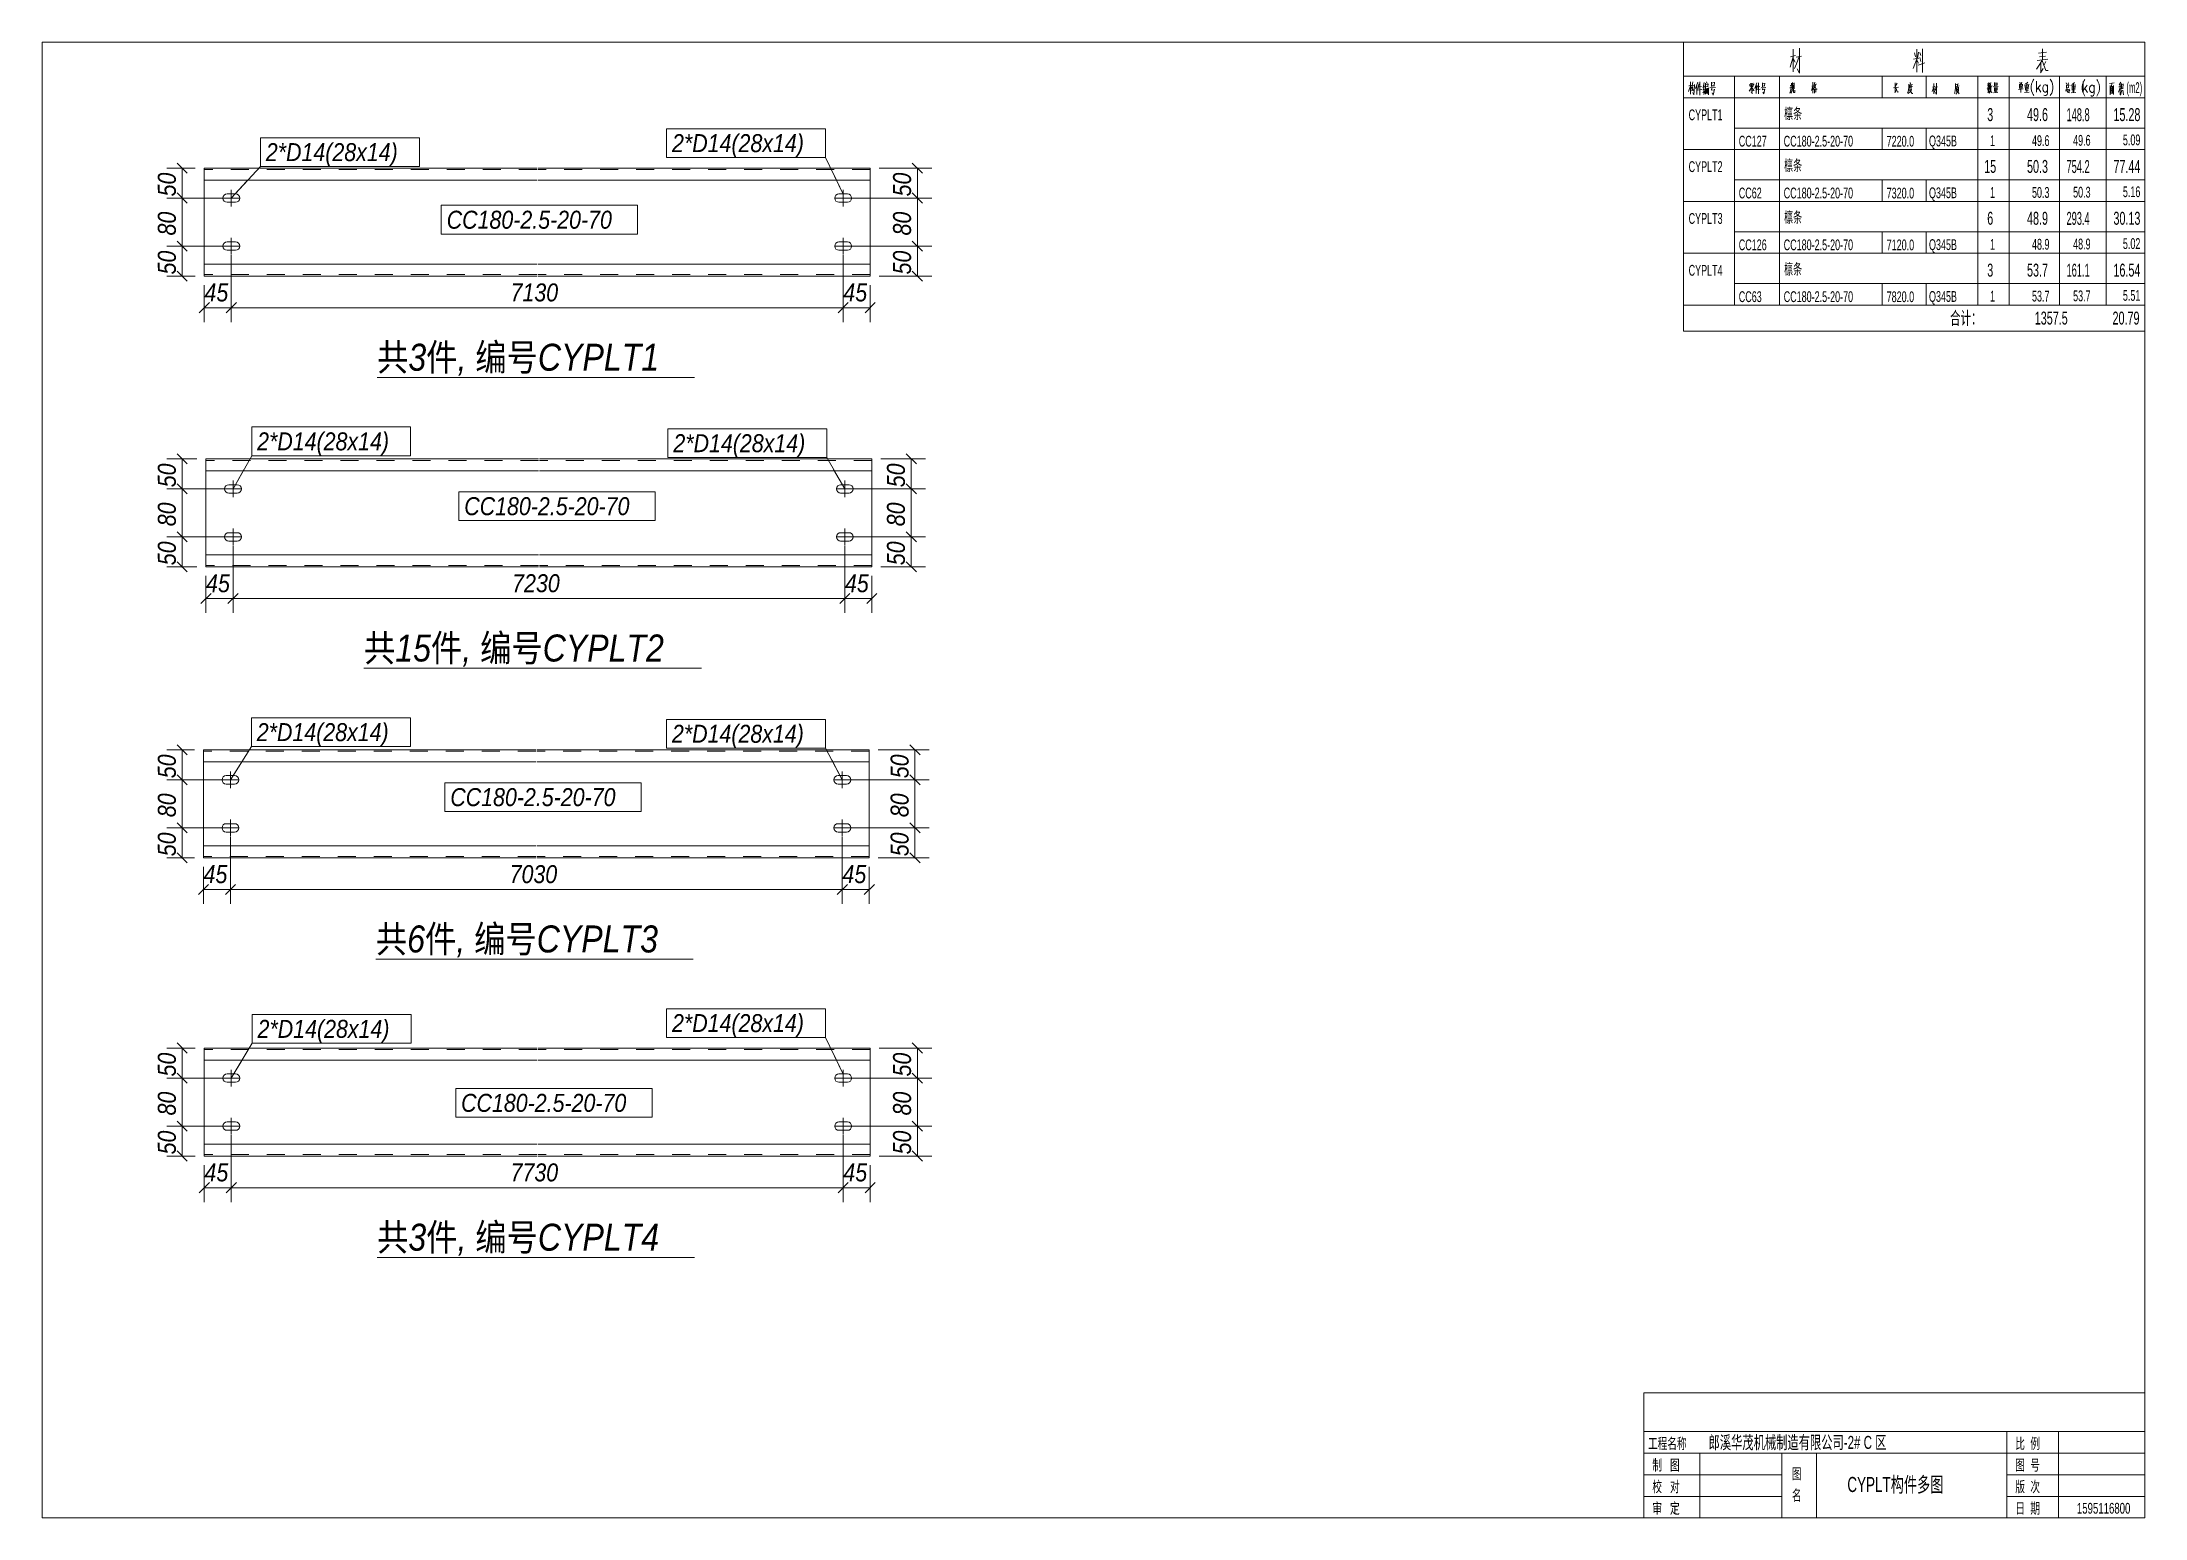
# Model space of a CAD drawing. Header units: millimetres. Extents: x 181 to 4047, y 165 to 2266.
# Drawn here: x 1119.3 to 1352.9, y 976 to 1140 of the extents above; entities that cross this region are included whole.
import ezdxf

# ---------------------------------------------------------------- set-up
doc = ezdxf.new("R2010")
doc.units = ezdxf.units.MM
doc.linetypes.add('XKITLINE00', pattern=[0])
doc.linetypes.add('XKITLINE02', pattern=[4, 2, -2])
for name, color, linetype, lineweight in [('Bolt', 7, 'Continuous', 0), ('BoltMark', 3, 'Continuous', 0), ('DrawingSheet', 5, 'Continuous', 0), ('OtherObjectType', 1, 'Continuous', 0), ('Part', 2, 'Continuous', 0), ('PartMark', 3, 'Continuous', 0), ('Z-DIMENSIONS', 1, 'Continuous', 0)]:
    doc.layers.add(name, color=color, linetype=linetype, lineweight=lineweight)
doc.styles.add('Arial Italic', font='ariali.ttf')
doc.styles.add('宋体', font='arial.ttf')

msp = doc.modelspace()

# ---------------------------------------------------------------- texts
at = {"layer": 'BoltMark', "color": 7, "style": 'Arial Italic', "width": 0.85}
for p in [(1144.21, 1126.78), (1189.33, 1127.78), (1143.24, 1094.64), (1189.48, 1094.44), (1143.2, 1062.33), (1189.32, 1062.15), (1143.29, 1029.36), (1189.33, 1030)]:
    msp.add_text('2*D14(28x14)', height=2, dxfattribs=at).set_placement(p)
at = {"layer": 'OtherObjectType', "color": 4, "style": '宋体'}
for s, height, width, p in [('(m2)', 1.2, 0.51, (1350.89, 1134.35)), ('3', 1.44, 0.595, (1335.43, 1131.23)), ('49.6', 1.44, 0.595, (1339.85, 1131.23)), ('15.28', 1.44, 0.595, (1349.45, 1131.23)), ('15', 1.44, 0.595, (1335.09, 1125.47)), ('50.3', 1.44, 0.595, (1339.85, 1125.47)), ('77.44', 1.44, 0.595, (1349.45, 1125.47)), ('6', 1.44, 0.595, (1335.43, 1119.71)), ('48.9', 1.44, 0.595, (1339.85, 1119.71)), ('30.13', 1.44, 0.595, (1349.45, 1119.71)), ('3', 1.44, 0.595, (1335.43, 1113.95)), ('53.7', 1.44, 0.595, (1339.85, 1113.95)), ('16.54', 1.44, 0.595, (1349.45, 1113.95)), ('工程名称', 1.2, 0.6375, (1297.75, 983.69)), ('比  例', 1.2, 0.6375, (1338.55, 983.69)), ('制   图', 1.2, 0.6375, (1298.23, 981.29)), ('图', 1.2, 0.6375, (1313.73, 980.33)), ('图  号', 1.2, 0.6375, (1338.55, 981.29)), ('校   对', 1.2, 0.6375, (1298.23, 978.89)), ('名', 1.2, 0.6375, (1313.73, 977.93)), ('版  次', 1.2, 0.6375, (1338.55, 978.89)), ('审   定', 1.2, 0.6375, (1298.23, 976.49)), ('日  期', 1.2, 0.6375, (1338.55, 976.49))]:
    msp.add_text(s, height=height, dxfattribs=dict(at, width=width)).set_placement(p)
at = {"layer": 'OtherObjectType', "color": 7, "style": '宋体'}
for s, height, width, p in [('CYPLT1', 1.2, 0.595, (1302.26, 1131.33)), ('檩条', 1.2, 0.595, (1312.87, 1131.47)), ('CC127', 1.2, 0.595, (1307.83, 1128.4)), ('CC180-2.5-20-70', 1.2, 0.595, (1312.82, 1128.4)), ('7220.0', 1.2, 0.595, (1324.26, 1128.39)), ('Q345B', 1.2, 0.595, (1328.96, 1128.42)), ('1', 1.2, 0.595, (1335.74, 1128.45)), ('49.6', 1.2, 0.595, (1340.4, 1128.46)), ('49.6', 1.2, 0.595, (1344.97, 1128.49)), ('5.09', 1.2, 0.595, (1350.5, 1128.54)), ('CYPLT2', 1.2, 0.595, (1302.26, 1125.57)), ('檩条', 1.2, 0.595, (1312.87, 1125.71)), ('CC62', 1.2, 0.595, (1307.83, 1122.64)), ('CC180-2.5-20-70', 1.2, 0.595, (1312.82, 1122.64)), ('7320.0', 1.2, 0.595, (1324.26, 1122.63)), ('Q345B', 1.2, 0.595, (1328.96, 1122.66)), ('1', 1.2, 0.595, (1335.74, 1122.69)), ('50.3', 1.2, 0.595, (1340.4, 1122.7)), ('50.3', 1.2, 0.595, (1344.97, 1122.73)), ('5.16', 1.2, 0.595, (1350.5, 1122.78)), ('檩条', 1.2, 0.595, (1312.87, 1119.95)), ('CYPLT3', 1.2, 0.595, (1302.26, 1119.81)), ('CC126', 1.2, 0.595, (1307.83, 1116.88)), ('CC180-2.5-20-70', 1.2, 0.595, (1312.82, 1116.88)), ('7120.0', 1.2, 0.595, (1324.26, 1116.87)), ('Q345B', 1.2, 0.595, (1328.96, 1116.9)), ('1', 1.2, 0.595, (1335.74, 1116.93)), ('48.9', 1.2, 0.595, (1340.4, 1116.94)), ('48.9', 1.2, 0.595, (1344.97, 1116.97)), ('5.02', 1.2, 0.595, (1350.5, 1117.02)), ('CYPLT4', 1.2, 0.595, (1302.26, 1114.05)), ('檩条', 1.2, 0.595, (1312.87, 1114.19)), ('CC63', 1.2, 0.595, (1307.83, 1111.12)), ('CC180-2.5-20-70', 1.2, 0.595, (1312.82, 1111.12)), ('7820.0', 1.2, 0.595, (1324.26, 1111.11)), ('Q345B', 1.2, 0.595, (1328.96, 1111.14)), ('1', 1.2, 0.595, (1335.74, 1111.17)), ('53.7', 1.2, 0.595, (1340.4, 1111.18)), ('53.7', 1.2, 0.595, (1344.97, 1111.21)), ('5.51', 1.2, 0.595, (1350.5, 1111.26)), ('合计：', 1.44, 0.595, (1331.3, 1108.62)), ('郎溪华茂机械制造有限公司-2# C 区', 1.44, 0.6375, (1304.47, 983.69)), ('CYPLT构件多图', 1.68, 0.6375, (1319.89, 978.89)), ('1595116800', 1.2, 0.6375, (1345.39, 976.49))]:
    msp.add_text(s, height=height, dxfattribs=dict(at, width=width)).set_placement(p)
at = {"layer": 'OtherObjectType', "color": 6}
for s, height, style, width, p in [('148.8', 1.44, '宋体', 0.51, (1344.24, 1131.22)), ('754.2', 1.44, '宋体', 0.51, (1344.24, 1125.46)), ('293.4', 1.44, '宋体', 0.51, (1344.24, 1119.7)), ('161.1', 1.44, '宋体', 0.51, (1344.24, 1113.94)), ('1357.5', 1.44, '宋体', 0.595, (1340.71, 1108.62)), ('20.79', 1.44, '宋体', 0.595, (1349.35, 1108.62)), ('共3件, 编号CYPLT1', 3, 'Arial Italic', 0.85, (1156.56, 1103.49)), ('共15件, 编号CYPLT2', 3, 'Arial Italic', 0.85, (1155.11, 1071.18)), ('共6件, 编号CYPLT3', 3, 'Arial Italic', 0.85, (1156.43, 1038.85)), ('共3件, 编号CYPLT4', 3, 'Arial Italic', 0.85, (1156.56, 1005.71))]:
    msp.add_text(s, height=height, dxfattribs=dict(at, style=style, width=width)).set_placement(p)
at = {"layer": 'PartMark', "color": 7, "style": 'Arial Italic', "width": 0.85}
for p in [(1164.3, 1119.27), (1166.25, 1087.44), (1164.7, 1055.11), (1165.9, 1021.14)]:
    msp.add_text('CC180-2.5-20-70', height=2, dxfattribs=at).set_placement(p)
at = {"layer": 'Z-DIMENSIONS', "color": 3, "style": 'Arial Italic', "width": 0.85}
for s, p in [('50', (1134.21, 1122.86)), ('50', (1215.88, 1122.86)), ('80', (1134.21, 1118.52)), ('80', (1215.88, 1118.52)), ('50', (1134.21, 1114.19)), ('50', (1215.88, 1114.19)), ('50', (1134.21, 1090.54)), ('50', (1215.2, 1090.54)), ('80', (1134.21, 1086.21)), ('80', (1215.2, 1086.21)), ('50', (1134.21, 1081.88)), ('50', (1215.2, 1081.88)), ('50', (1134.21, 1058.21)), ('50', (1215.61, 1058.21)), ('80', (1134.21, 1053.88)), ('80', (1215.61, 1053.88)), ('50', (1134.21, 1049.54)), ('50', (1215.61, 1049.54)), ('50', (1134.21, 1025.07)), ('50', (1215.88, 1025.07)), ('80', (1134.21, 1020.74)), ('80', (1215.88, 1020.74)), ('50', (1134.21, 1016.41)), ('50', (1215.88, 1016.41))]:
    msp.add_text(s, height=2, rotation=90.0002, dxfattribs=at).set_placement(p)
for s, p in [('45', (1137.39, 1111.19)), ('7130', (1171.39, 1111.19)), ('45', (1208.36, 1111.19)), ('45', (1137.57, 1078.88)), ('7230', (1171.57, 1078.88)), ('45', (1208.54, 1078.88)), ('45', (1137.29, 1046.55)), ('7030', (1171.29, 1046.55)), ('45', (1208.26, 1046.55)), ('45', (1137.39, 1013.41)), ('7730', (1171.39, 1013.41)), ('45', (1208.36, 1013.41))]:
    msp.add_text(s, height=2, dxfattribs=at).set_placement(p)

# ---------------------------------------------------------------- linework, layer by layer
at = {"layer": 'Bolt', "color": 3, "linetype": 'XKITLINE00', "lineweight": 0}
for p, q in [((1139.44, 1122.67), (1139.48, 1122.85)), ((1139.48, 1122.49), (1139.44, 1122.67)), ((1139.44, 1122.67), (1139.44, 1122.67)), ((1141.31, 1122.67), (1139.44, 1122.67)), ((1139.48, 1122.85), (1139.58, 1123)), ((1139.58, 1122.34), (1139.48, 1122.49)), ((1139.58, 1123), (1139.73, 1123.1)), ((1139.73, 1122.24), (1139.58, 1122.34)), ((1139.73, 1123.1), (1139.91, 1123.14)), ((1139.91, 1122.21), (1139.73, 1122.24)), ((1139.91, 1123.14), (1140.84, 1123.14)), ((1140.84, 1122.21), (1139.91, 1122.21)), ((1140.37, 1123.61), (1140.37, 1121.74)), ((1140.84, 1123.14), (1141.02, 1123.1)), ((1141.02, 1122.24), (1140.84, 1122.21)), ((1141.02, 1123.1), (1141.17, 1123)), ((1141.17, 1122.34), (1141.02, 1122.24)), ((1141.17, 1123), (1141.27, 1122.85)), ((1141.27, 1122.49), (1141.17, 1122.34)), ((1141.27, 1122.85), (1141.31, 1122.67)), ((1141.31, 1122.67), (1141.27, 1122.49)), ((1141.31, 1122.67), (1141.31, 1122.67)), ((1207.41, 1122.67), (1207.44, 1122.85)), ((1207.44, 1122.49), (1207.41, 1122.67)), ((1207.41, 1122.67), (1207.41, 1122.67)), ((1207.41, 1122.67), (1209.27, 1122.67)), ((1207.44, 1122.85), (1207.54, 1123)), ((1207.54, 1122.34), (1207.44, 1122.49)), ((1207.54, 1123), (1207.7, 1123.1)), ((1207.7, 1122.24), (1207.54, 1122.34)), ((1207.7, 1123.1), (1207.87, 1123.14)), ((1207.87, 1122.21), (1207.7, 1122.24)), ((1207.87, 1123.14), (1208.81, 1123.14)), ((1208.81, 1122.21), (1207.87, 1122.21)), ((1208.34, 1121.74), (1208.34, 1123.61)), ((1208.81, 1123.14), (1208.99, 1123.1)), ((1208.99, 1122.24), (1208.81, 1122.21)), ((1208.99, 1123.1), (1209.14, 1123)), ((1209.14, 1122.34), (1208.99, 1122.24)), ((1209.14, 1123), (1209.24, 1122.85)), ((1209.24, 1122.49), (1209.14, 1122.34)), ((1209.24, 1122.85), (1209.27, 1122.67)), ((1209.27, 1122.67), (1209.24, 1122.49)), ((1209.27, 1122.67), (1209.27, 1122.67)), ((1139.44, 1117.34), (1139.48, 1117.52)), ((1139.48, 1117.16), (1139.44, 1117.34)), ((1139.44, 1117.34), (1139.44, 1117.34)), ((1141.31, 1117.34), (1139.44, 1117.34)), ((1139.48, 1117.52), (1139.58, 1117.67)), ((1139.58, 1117.01), (1139.48, 1117.16)), ((1139.58, 1117.67), (1139.73, 1117.77)), ((1139.73, 1116.91), (1139.58, 1117.01)), ((1139.73, 1117.77), (1139.91, 1117.81)), ((1139.91, 1116.87), (1139.73, 1116.91)), ((1139.91, 1117.81), (1140.84, 1117.81)), ((1140.84, 1116.87), (1139.91, 1116.87)), ((1140.37, 1118.27), (1140.37, 1116.41)), ((1140.84, 1117.81), (1141.02, 1117.77)), ((1141.02, 1116.91), (1140.84, 1116.87)), ((1141.02, 1117.77), (1141.17, 1117.67)), ((1141.17, 1117.01), (1141.02, 1116.91)), ((1141.17, 1117.67), (1141.27, 1117.52)), ((1141.27, 1117.16), (1141.17, 1117.01)), ((1141.27, 1117.52), (1141.31, 1117.34)), ((1141.31, 1117.34), (1141.27, 1117.16)), ((1141.31, 1117.34), (1141.31, 1117.34)), ((1207.41, 1117.34), (1207.44, 1117.52)), ((1207.44, 1117.16), (1207.41, 1117.34)), ((1207.41, 1117.34), (1207.41, 1117.34)), ((1207.41, 1117.34), (1209.27, 1117.34)), ((1207.44, 1117.52), (1207.54, 1117.67)), ((1207.54, 1117.01), (1207.44, 1117.16)), ((1207.54, 1117.67), (1207.7, 1117.77)), ((1207.7, 1116.91), (1207.54, 1117.01)), ((1207.7, 1117.77), (1207.87, 1117.81)), ((1207.87, 1116.87), (1207.7, 1116.91)), ((1207.87, 1117.81), (1208.81, 1117.81)), ((1208.81, 1116.87), (1207.87, 1116.87)), ((1208.34, 1116.41), (1208.34, 1118.27)), ((1208.81, 1117.81), (1208.99, 1117.77)), ((1208.99, 1116.91), (1208.81, 1116.87)), ((1208.99, 1117.77), (1209.14, 1117.67)), ((1209.14, 1117.01), (1208.99, 1116.91)), ((1209.14, 1117.67), (1209.24, 1117.52)), ((1209.24, 1117.16), (1209.14, 1117.01)), ((1209.24, 1117.52), (1209.27, 1117.34)), ((1209.27, 1117.34), (1209.24, 1117.16)), ((1209.27, 1117.34), (1209.27, 1117.34)), ((1140.56, 1089.43), (1140.56, 1091.29)), ((1208.52, 1091.29), (1208.52, 1089.43)), ((1139.66, 1090.54), (1139.62, 1090.36)), ((1139.62, 1090.36), (1139.66, 1090.18)), ((1139.62, 1090.36), (1139.62, 1090.36)), ((1141.49, 1090.36), (1139.62, 1090.36)), ((1139.76, 1090.69), (1139.66, 1090.54)), ((1139.66, 1090.18), (1139.76, 1090.03)), ((1139.91, 1090.79), (1139.76, 1090.69)), ((1139.76, 1090.03), (1139.91, 1089.93)), ((1140.09, 1090.83), (1139.91, 1090.79)), ((1139.91, 1089.93), (1140.09, 1089.89)), ((1141.02, 1090.83), (1140.09, 1090.83)), ((1140.09, 1089.89), (1141.02, 1089.89)), ((1141.2, 1090.79), (1141.02, 1090.83)), ((1141.02, 1089.89), (1141.2, 1089.93)), ((1141.35, 1090.69), (1141.2, 1090.79)), ((1141.2, 1089.93), (1141.35, 1090.03)), ((1141.45, 1090.54), (1141.35, 1090.69)), ((1141.35, 1090.03), (1141.45, 1090.18)), ((1141.49, 1090.36), (1141.45, 1090.54)), ((1141.45, 1090.18), (1141.49, 1090.36)), ((1141.49, 1090.36), (1141.49, 1090.36)), ((1207.63, 1090.54), (1207.59, 1090.36)), ((1207.59, 1090.36), (1207.59, 1090.36)), ((1207.59, 1090.36), (1207.63, 1090.18)), ((1207.59, 1090.36), (1209.46, 1090.36)), ((1207.73, 1090.69), (1207.63, 1090.54)), ((1207.63, 1090.18), (1207.73, 1090.03)), ((1207.88, 1090.79), (1207.73, 1090.69)), ((1207.73, 1090.03), (1207.88, 1089.93)), ((1208.06, 1090.83), (1207.88, 1090.79)), ((1207.88, 1089.93), (1208.06, 1089.89)), ((1208.99, 1090.83), (1208.06, 1090.83)), ((1208.06, 1089.89), (1208.99, 1089.89)), ((1209.17, 1090.79), (1208.99, 1090.83)), ((1208.99, 1089.89), (1209.17, 1089.93)), ((1209.32, 1090.69), (1209.17, 1090.79)), ((1209.17, 1089.93), (1209.32, 1090.03)), ((1209.42, 1090.54), (1209.32, 1090.69)), ((1209.32, 1090.03), (1209.42, 1090.18)), ((1209.46, 1090.36), (1209.42, 1090.54)), ((1209.42, 1090.18), (1209.46, 1090.36)), ((1209.46, 1090.36), (1209.46, 1090.36)), ((1139.66, 1085.21), (1139.62, 1085.03)), ((1139.62, 1085.03), (1139.66, 1084.85)), ((1139.62, 1085.03), (1139.62, 1085.03)), ((1141.49, 1085.03), (1139.62, 1085.03)), ((1139.76, 1085.36), (1139.66, 1085.21)), ((1139.66, 1084.85), (1139.76, 1084.7)), ((1139.91, 1085.46), (1139.76, 1085.36)), ((1139.76, 1084.7), (1139.91, 1084.6)), ((1140.09, 1085.49), (1139.91, 1085.46)), ((1139.91, 1084.6), (1140.09, 1084.56)), ((1141.02, 1085.49), (1140.09, 1085.49)), ((1140.09, 1084.56), (1141.02, 1084.56)), ((1140.56, 1084.09), (1140.56, 1085.96)), ((1141.2, 1085.46), (1141.02, 1085.49)), ((1141.02, 1084.56), (1141.2, 1084.6)), ((1141.35, 1085.36), (1141.2, 1085.46)), ((1141.2, 1084.6), (1141.35, 1084.7)), ((1141.45, 1085.21), (1141.35, 1085.36)), ((1141.35, 1084.7), (1141.45, 1084.85)), ((1141.49, 1085.03), (1141.45, 1085.21)), ((1141.45, 1084.85), (1141.49, 1085.03)), ((1141.49, 1085.03), (1141.49, 1085.03)), ((1207.63, 1085.21), (1207.59, 1085.03)), ((1207.59, 1085.03), (1207.59, 1085.03)), ((1207.59, 1085.03), (1207.63, 1084.85)), ((1207.59, 1085.03), (1209.46, 1085.03)), ((1207.73, 1085.36), (1207.63, 1085.21)), ((1207.63, 1084.85), (1207.73, 1084.7)), ((1207.88, 1085.46), (1207.73, 1085.36)), ((1207.73, 1084.7), (1207.88, 1084.6)), ((1208.06, 1085.49), (1207.88, 1085.46)), ((1207.88, 1084.6), (1208.06, 1084.56)), ((1208.99, 1085.49), (1208.06, 1085.49)), ((1208.06, 1084.56), (1208.99, 1084.56)), ((1208.52, 1085.96), (1208.52, 1084.09)), ((1209.17, 1085.46), (1208.99, 1085.49)), ((1208.99, 1084.56), (1209.17, 1084.6)), ((1209.32, 1085.36), (1209.17, 1085.46)), ((1209.17, 1084.6), (1209.32, 1084.7)), ((1209.42, 1085.21), (1209.32, 1085.36)), ((1209.32, 1084.7), (1209.42, 1084.85)), ((1209.46, 1085.03), (1209.42, 1085.21)), ((1209.42, 1084.85), (1209.46, 1085.03)), ((1209.46, 1085.03), (1209.46, 1085.03)), ((1139.38, 1058.21), (1139.48, 1058.36)), ((1139.48, 1058.36), (1139.63, 1058.46)), ((1139.63, 1058.46), (1139.81, 1058.5)), ((1139.81, 1058.5), (1140.74, 1058.5)), ((1140.28, 1058.96), (1140.28, 1057.09)), ((1140.74, 1058.5), (1140.92, 1058.46)), ((1140.92, 1058.46), (1141.07, 1058.36)), ((1141.07, 1058.36), (1141.17, 1058.21)), ((1207.35, 1058.21), (1207.45, 1058.36)), ((1207.45, 1058.36), (1207.6, 1058.46)), ((1207.6, 1058.46), (1207.78, 1058.5)), ((1207.78, 1058.5), (1208.71, 1058.5)), ((1208.24, 1057.09), (1208.24, 1058.96)), ((1208.71, 1058.5), (1208.89, 1058.46)), ((1208.89, 1058.46), (1209.04, 1058.36)), ((1209.04, 1058.36), (1209.14, 1058.21)), ((1139.34, 1058.03), (1139.38, 1058.21)), ((1139.38, 1057.85), (1139.34, 1058.03)), ((1139.34, 1058.03), (1139.34, 1058.03)), ((1141.21, 1058.03), (1139.34, 1058.03)), ((1139.48, 1057.7), (1139.38, 1057.85)), ((1139.63, 1057.6), (1139.48, 1057.7)), ((1139.81, 1057.56), (1139.63, 1057.6)), ((1140.74, 1057.56), (1139.81, 1057.56)), ((1140.92, 1057.6), (1140.74, 1057.56)), ((1141.07, 1057.7), (1140.92, 1057.6)), ((1141.17, 1057.85), (1141.07, 1057.7)), ((1141.17, 1058.21), (1141.21, 1058.03)), ((1141.21, 1058.03), (1141.17, 1057.85)), ((1141.21, 1058.03), (1141.21, 1058.03)), ((1207.31, 1058.03), (1207.35, 1058.21)), ((1207.35, 1057.85), (1207.31, 1058.03)), ((1207.31, 1058.03), (1207.31, 1058.03)), ((1207.31, 1058.03), (1209.18, 1058.03)), ((1207.45, 1057.7), (1207.35, 1057.85)), ((1207.6, 1057.6), (1207.45, 1057.7)), ((1207.78, 1057.56), (1207.6, 1057.6)), ((1208.71, 1057.56), (1207.78, 1057.56)), ((1208.89, 1057.6), (1208.71, 1057.56)), ((1209.04, 1057.7), (1208.89, 1057.6)), ((1209.14, 1057.85), (1209.04, 1057.7)), ((1209.14, 1058.21), (1209.18, 1058.03)), ((1209.18, 1058.03), (1209.14, 1057.85)), ((1209.18, 1058.03), (1209.18, 1058.03)), ((1140.28, 1053.63), (1140.28, 1051.76)), ((1208.24, 1051.76), (1208.24, 1053.63)), ((1139.34, 1052.69), (1139.38, 1052.87)), ((1139.38, 1052.52), (1139.34, 1052.69)), ((1139.34, 1052.69), (1139.34, 1052.69)), ((1141.21, 1052.69), (1139.34, 1052.69)), ((1139.38, 1052.87), (1139.48, 1053.02)), ((1139.48, 1052.37), (1139.38, 1052.52)), ((1139.48, 1053.02), (1139.63, 1053.13)), ((1139.63, 1052.26), (1139.48, 1052.37)), ((1139.63, 1053.13), (1139.81, 1053.16)), ((1139.81, 1052.23), (1139.63, 1052.26)), ((1139.81, 1053.16), (1140.74, 1053.16)), ((1140.74, 1052.23), (1139.81, 1052.23)), ((1140.74, 1053.16), (1140.92, 1053.13)), ((1140.92, 1052.26), (1140.74, 1052.23)), ((1140.92, 1053.13), (1141.07, 1053.02)), ((1141.07, 1052.37), (1140.92, 1052.26)), ((1141.07, 1053.02), (1141.17, 1052.87)), ((1141.17, 1052.52), (1141.07, 1052.37)), ((1141.17, 1052.87), (1141.21, 1052.69)), ((1141.21, 1052.69), (1141.17, 1052.52)), ((1141.21, 1052.69), (1141.21, 1052.69)), ((1207.31, 1052.69), (1207.35, 1052.87)), ((1207.35, 1052.52), (1207.31, 1052.69)), ((1207.31, 1052.69), (1207.31, 1052.69)), ((1207.31, 1052.69), (1209.18, 1052.69)), ((1207.35, 1052.87), (1207.45, 1053.02)), ((1207.45, 1052.37), (1207.35, 1052.52)), ((1207.45, 1053.02), (1207.6, 1053.13)), ((1207.6, 1052.26), (1207.45, 1052.37)), ((1207.6, 1053.13), (1207.78, 1053.16)), ((1207.78, 1052.23), (1207.6, 1052.26)), ((1207.78, 1053.16), (1208.71, 1053.16)), ((1208.71, 1052.23), (1207.78, 1052.23)), ((1208.71, 1053.16), (1208.89, 1053.13)), ((1208.89, 1052.26), (1208.71, 1052.23)), ((1208.89, 1053.13), (1209.04, 1053.02)), ((1209.04, 1052.37), (1208.89, 1052.26)), ((1209.04, 1053.02), (1209.14, 1052.87)), ((1209.14, 1052.52), (1209.04, 1052.37)), ((1209.14, 1052.87), (1209.18, 1052.69)), ((1209.18, 1052.69), (1209.14, 1052.52)), ((1209.18, 1052.69), (1209.18, 1052.69)), ((1140.37, 1025.82), (1140.37, 1023.96)), ((1208.34, 1023.96), (1208.34, 1025.82)), ((1139.44, 1024.89), (1139.48, 1025.07)), ((1139.48, 1024.71), (1139.44, 1024.89)), ((1139.44, 1024.89), (1139.44, 1024.89)), ((1141.31, 1024.89), (1139.44, 1024.89)), ((1139.48, 1025.07), (1139.58, 1025.22)), ((1139.58, 1024.56), (1139.48, 1024.71)), ((1139.58, 1025.22), (1139.73, 1025.32)), ((1139.73, 1024.46), (1139.58, 1024.56)), ((1139.73, 1025.32), (1139.91, 1025.36)), ((1139.91, 1024.42), (1139.73, 1024.46)), ((1139.91, 1025.36), (1140.84, 1025.36)), ((1140.84, 1024.42), (1139.91, 1024.42)), ((1140.84, 1025.36), (1141.02, 1025.32)), ((1141.02, 1024.46), (1140.84, 1024.42)), ((1141.02, 1025.32), (1141.17, 1025.22)), ((1141.17, 1024.56), (1141.02, 1024.46)), ((1141.17, 1025.22), (1141.27, 1025.07)), ((1141.27, 1024.71), (1141.17, 1024.56)), ((1141.27, 1025.07), (1141.31, 1024.89)), ((1141.31, 1024.89), (1141.27, 1024.71)), ((1141.31, 1024.89), (1141.31, 1024.89)), ((1207.41, 1024.89), (1207.44, 1025.07)), ((1207.44, 1024.71), (1207.41, 1024.89)), ((1207.41, 1024.89), (1207.41, 1024.89)), ((1207.41, 1024.89), (1209.27, 1024.89)), ((1207.44, 1025.07), (1207.54, 1025.22)), ((1207.54, 1024.56), (1207.44, 1024.71)), ((1207.54, 1025.22), (1207.7, 1025.32)), ((1207.7, 1024.46), (1207.54, 1024.56)), ((1207.7, 1025.32), (1207.87, 1025.36)), ((1207.87, 1024.42), (1207.7, 1024.46)), ((1207.87, 1025.36), (1208.81, 1025.36)), ((1208.81, 1024.42), (1207.87, 1024.42)), ((1208.81, 1025.36), (1208.99, 1025.32)), ((1208.99, 1024.46), (1208.81, 1024.42)), ((1208.99, 1025.32), (1209.14, 1025.22)), ((1209.14, 1024.56), (1208.99, 1024.46)), ((1209.14, 1025.22), (1209.24, 1025.07)), ((1209.24, 1024.71), (1209.14, 1024.56)), ((1209.24, 1025.07), (1209.27, 1024.89)), ((1209.27, 1024.89), (1209.24, 1024.71)), ((1209.27, 1024.89), (1209.27, 1024.89)), ((1139.44, 1019.56), (1139.48, 1019.73)), ((1139.48, 1019.38), (1139.44, 1019.56)), ((1139.44, 1019.56), (1139.44, 1019.56)), ((1141.31, 1019.56), (1139.44, 1019.56)), ((1139.48, 1019.73), (1139.58, 1019.89)), ((1139.58, 1019.23), (1139.48, 1019.38)), ((1139.58, 1019.89), (1139.73, 1019.99)), ((1139.73, 1019.12), (1139.58, 1019.23)), ((1139.73, 1019.99), (1139.91, 1020.02)), ((1139.91, 1019.09), (1139.73, 1019.12)), ((1139.91, 1020.02), (1140.84, 1020.02)), ((1140.84, 1019.09), (1139.91, 1019.09)), ((1140.37, 1020.49), (1140.37, 1018.62)), ((1140.84, 1020.02), (1141.02, 1019.99)), ((1141.02, 1019.12), (1140.84, 1019.09)), ((1141.02, 1019.99), (1141.17, 1019.89)), ((1141.17, 1019.23), (1141.02, 1019.12)), ((1141.17, 1019.89), (1141.27, 1019.73)), ((1141.27, 1019.38), (1141.17, 1019.23)), ((1141.27, 1019.73), (1141.31, 1019.56)), ((1141.31, 1019.56), (1141.27, 1019.38)), ((1141.31, 1019.56), (1141.31, 1019.56)), ((1207.41, 1019.56), (1207.44, 1019.73)), ((1207.44, 1019.38), (1207.41, 1019.56)), ((1207.41, 1019.56), (1207.41, 1019.56)), ((1207.41, 1019.56), (1209.27, 1019.56)), ((1207.44, 1019.73), (1207.54, 1019.89)), ((1207.54, 1019.23), (1207.44, 1019.38)), ((1207.54, 1019.89), (1207.7, 1019.99)), ((1207.7, 1019.12), (1207.54, 1019.23)), ((1207.7, 1019.99), (1207.87, 1020.02)), ((1207.87, 1019.09), (1207.7, 1019.12)), ((1207.87, 1020.02), (1208.81, 1020.02)), ((1208.81, 1019.09), (1207.87, 1019.09)), ((1208.34, 1018.62), (1208.34, 1020.49)), ((1208.81, 1020.02), (1208.99, 1019.99)), ((1208.99, 1019.12), (1208.81, 1019.09)), ((1208.99, 1019.99), (1209.14, 1019.89)), ((1209.14, 1019.23), (1208.99, 1019.12)), ((1209.14, 1019.89), (1209.24, 1019.73)), ((1209.24, 1019.38), (1209.14, 1019.23)), ((1209.24, 1019.73), (1209.27, 1019.56)), ((1209.27, 1019.56), (1209.24, 1019.38)), ((1209.27, 1019.56), (1209.27, 1019.56))]:
    msp.add_line(p, q, dxfattribs=at)
at = {"layer": 'BoltMark', "color": 3, "linetype": 'XKITLINE00', "lineweight": 0}
for p, q in [((1143.61, 1129.38), (1161.27, 1129.38)), ((1143.61, 1126.18), (1143.61, 1129.38)), ((1161.27, 1126.18), (1161.27, 1129.38)), ((1188.73, 1130.38), (1206.39, 1130.38)), ((1188.73, 1127.18), (1188.73, 1130.38)), ((1206.39, 1127.18), (1206.39, 1130.38)), ((1140.37, 1122.67), (1143.61, 1126.18)), ((1143.61, 1126.18), (1161.27, 1126.18)), ((1188.73, 1127.18), (1206.39, 1127.18)), ((1208.34, 1123.12), (1206.39, 1127.18)), ((1142.07, 1124.51), (1140.37, 1122.67)), ((1207.26, 1125.37), (1208.34, 1123.12)), ((1142.64, 1097.24), (1160.29, 1097.24)), ((1142.64, 1094.04), (1142.64, 1097.24)), ((1160.29, 1094.04), (1160.29, 1097.24)), ((1188.88, 1097.04), (1206.54, 1097.04)), ((1188.88, 1093.84), (1188.88, 1097.04)), ((1206.54, 1093.84), (1206.54, 1097.04)), ((1140.56, 1090.36), (1142.64, 1094.04)), ((1142.64, 1094.04), (1160.29, 1094.04)), ((1188.88, 1093.84), (1206.54, 1093.84)), ((1208.52, 1090.36), (1206.54, 1093.84)), ((1141.79, 1092.54), (1140.56, 1090.36)), ((1207.28, 1092.53), (1208.52, 1090.36)), ((1142.6, 1064.93), (1160.26, 1064.93)), ((1142.6, 1061.73), (1142.6, 1064.93)), ((1160.26, 1061.73), (1160.26, 1064.93)), ((1188.72, 1064.75), (1206.38, 1064.75)), ((1188.72, 1061.55), (1188.72, 1064.75)), ((1206.38, 1061.55), (1206.38, 1064.75)), ((1140.28, 1058.03), (1142.6, 1061.73)), ((1142.6, 1061.73), (1160.26, 1061.73)), ((1188.72, 1061.55), (1206.38, 1061.55)), ((1208.24, 1058.03), (1206.38, 1061.55)), ((1141.61, 1060.14), (1140.28, 1058.03)), ((1207.07, 1060.24), (1208.24, 1058.03)), ((1188.73, 1032.6), (1206.39, 1032.6)), ((1188.73, 1029.4), (1188.73, 1032.6)), ((1206.39, 1029.4), (1206.39, 1032.6)), ((1142.69, 1031.96), (1160.35, 1031.96)), ((1142.69, 1028.76), (1142.69, 1031.96)), ((1160.35, 1028.76), (1160.35, 1031.96)), ((1140.37, 1024.89), (1142.69, 1028.76)), ((1142.69, 1028.76), (1160.35, 1028.76)), ((1188.73, 1029.4), (1206.39, 1029.4)), ((1208.34, 1025.33), (1206.39, 1029.4)), ((1141.66, 1027.03), (1140.37, 1024.89)), ((1207.26, 1027.59), (1208.34, 1025.33))]:
    msp.add_line(p, q, dxfattribs=at)
at = {"layer": 'DrawingSheet', "color": 5, "linetype": 'XKITLINE00', "lineweight": 0}
for p, q in [((1352.95, 1140.01), (1119.35, 1140.01)), ((1119.35, 1140.01), (1119.35, 976.01)), ((1352.95, 976.01), (1352.95, 1140.01)), ((1119.35, 976.01), (1352.95, 976.01))]:
    msp.add_line(p, q, dxfattribs=at)
at = {"layer": 'OtherObjectType', "color": 6, "linetype": 'XKITLINE00', "lineweight": 0}
for p, q in [((1301.69, 1140.01), (1301.69, 1133.82)), ((1301.69, 1136.22), (1352.95, 1136.22)), ((1307.35, 1136.22), (1307.35, 1133.82)), ((1312.34, 1136.22), (1312.34, 1133.82)), ((1323.77, 1136.22), (1323.77, 1133.82)), ((1328.66, 1136.22), (1328.66, 1133.82)), ((1334.37, 1136.22), (1334.37, 1133.82)), ((1337.88, 1136.22), (1337.88, 1133.82)), ((1343.45, 1136.22), (1343.45, 1133.82)), ((1348.63, 1136.22), (1348.63, 1133.82)), ((1301.69, 1133.82), (1301.69, 1130.46)), ((1352.95, 1133.82), (1301.69, 1133.82)), ((1307.35, 1133.82), (1307.35, 1130.46)), ((1312.34, 1133.82), (1312.34, 1130.46)), ((1334.37, 1133.82), (1334.37, 1130.46)), ((1337.88, 1133.82), (1337.88, 1130.46)), ((1343.45, 1133.82), (1343.45, 1130.46)), ((1348.63, 1133.82), (1348.63, 1130.46)), ((1301.69, 1130.46), (1301.69, 1128.06)), ((1307.35, 1130.46), (1307.35, 1128.06)), ((1307.35, 1130.46), (1352.95, 1130.46)), ((1312.34, 1130.46), (1312.34, 1128.06)), ((1323.77, 1130.46), (1323.77, 1128.06)), ((1328.66, 1130.46), (1328.66, 1128.06)), ((1334.37, 1130.46), (1334.37, 1128.06)), ((1337.88, 1130.46), (1337.88, 1128.06)), ((1343.45, 1130.46), (1343.45, 1128.06)), ((1348.63, 1130.46), (1348.63, 1128.06)), ((1301.69, 1128.06), (1301.69, 1124.7)), ((1352.95, 1128.06), (1301.69, 1128.06)), ((1307.35, 1128.06), (1352.95, 1128.06)), ((1307.35, 1128.06), (1307.35, 1124.7)), ((1312.34, 1128.06), (1312.34, 1124.7)), ((1334.37, 1128.06), (1334.37, 1124.7)), ((1337.88, 1128.06), (1337.88, 1124.7)), ((1343.45, 1128.06), (1343.45, 1124.7)), ((1348.63, 1128.06), (1348.63, 1124.7)), ((1301.69, 1124.7), (1301.69, 1122.3)), ((1307.35, 1124.7), (1307.35, 1122.3)), ((1307.35, 1124.7), (1352.95, 1124.7)), ((1312.34, 1124.7), (1312.34, 1122.3)), ((1323.77, 1124.7), (1323.77, 1122.3)), ((1328.66, 1124.7), (1328.66, 1122.3)), ((1334.37, 1124.7), (1334.37, 1122.3)), ((1337.88, 1124.7), (1337.88, 1122.3)), ((1343.45, 1124.7), (1343.45, 1122.3)), ((1348.63, 1124.7), (1348.63, 1122.3)), ((1301.69, 1122.3), (1301.69, 1118.94)), ((1352.95, 1122.3), (1301.69, 1122.3)), ((1307.35, 1122.3), (1352.95, 1122.3)), ((1307.35, 1122.3), (1307.35, 1118.94)), ((1312.34, 1122.3), (1312.34, 1118.94)), ((1334.37, 1122.3), (1334.37, 1118.94)), ((1337.88, 1122.3), (1337.88, 1118.94)), ((1343.45, 1122.3), (1343.45, 1118.94)), ((1348.63, 1122.3), (1348.63, 1118.94)), ((1301.69, 1118.94), (1301.69, 1116.54)), ((1307.35, 1118.94), (1307.35, 1116.54)), ((1307.35, 1118.94), (1352.95, 1118.94)), ((1312.34, 1118.94), (1312.34, 1116.54)), ((1323.77, 1118.94), (1323.77, 1116.54)), ((1328.66, 1118.94), (1328.66, 1116.54)), ((1334.37, 1118.94), (1334.37, 1116.54)), ((1337.88, 1118.94), (1337.88, 1116.54)), ((1343.45, 1118.94), (1343.45, 1116.54)), ((1348.63, 1118.94), (1348.63, 1116.54)), ((1301.69, 1116.54), (1301.69, 1113.18)), ((1352.95, 1116.54), (1301.69, 1116.54)), ((1307.35, 1116.54), (1352.95, 1116.54)), ((1307.35, 1116.54), (1307.35, 1113.18)), ((1312.34, 1116.54), (1312.34, 1113.18)), ((1334.37, 1116.54), (1334.37, 1113.18)), ((1337.88, 1116.54), (1337.88, 1113.18)), ((1343.45, 1116.54), (1343.45, 1113.18)), ((1348.63, 1116.54), (1348.63, 1113.18)), ((1301.69, 1113.18), (1301.69, 1110.78)), ((1307.35, 1113.18), (1307.35, 1110.78)), ((1307.35, 1113.18), (1352.95, 1113.18)), ((1312.34, 1113.18), (1312.34, 1110.78)), ((1323.77, 1113.18), (1323.77, 1110.78)), ((1328.66, 1113.18), (1328.66, 1110.78)), ((1334.37, 1113.18), (1334.37, 1110.78)), ((1337.88, 1113.18), (1337.88, 1110.78)), ((1343.45, 1113.18), (1343.45, 1110.78)), ((1348.63, 1113.18), (1348.63, 1110.78)), ((1301.69, 1110.78), (1301.69, 1107.9)), ((1301.69, 1110.78), (1352.95, 1110.78)), ((1307.35, 1110.78), (1352.95, 1110.78)), ((1301.69, 1107.9), (1352.95, 1107.9)), ((1156.56, 1102.74), (1191.83, 1102.74)), ((1155.11, 1070.43), (1192.6, 1070.43)), ((1156.43, 1038.1), (1191.69, 1038.1)), ((1156.56, 1004.96), (1191.83, 1004.96))]:
    msp.add_line(p, q, dxfattribs=at)
at = {"layer": 'OtherObjectType', "color": 2, "linetype": 'XKITLINE00', "lineweight": 0}
for p, q in [((1313.54, 1137.24), (1313.89, 1138.37)), ((1314.13, 1138.5), (1313.58, 1138.37)), ((1313.89, 1136.71), (1313.89, 1139.24)), ((1314.1, 1137.78), (1313.89, 1138.2)), ((1314.2, 1138.35), (1314.78, 1138.46)), ((1314.52, 1138.4), (1314.25, 1137.6)), ((1314.56, 1139.32), (1314.56, 1136.56)), ((1327.24, 1138.1), (1327.85, 1138.22)), ((1327.36, 1138.82), (1327.45, 1138.37)), ((1327.6, 1138.16), (1327.4, 1137.57)), ((1327.6, 1139.24), (1327.6, 1136.67)), ((1327.6, 1138.04), (1327.78, 1137.66)), ((1327.8, 1138.88), (1327.67, 1138.2)), ((1327.75, 1137.45), (1328.5, 1137.72)), ((1327.94, 1138.85), (1328.04, 1138.5)), ((1327.94, 1138.29), (1328.07, 1137.84)), ((1328.23, 1136.62), (1328.23, 1139.26)), ((1342.16, 1138.1), (1340.98, 1137.95)), ((1341.13, 1138.76), (1342.02, 1138.88)), ((1341.25, 1138.37), (1341.9, 1138.46)), ((1341.54, 1138.01), (1341.29, 1137.57)), ((1341.39, 1137.66), (1341.39, 1136.65)), ((1341.54, 1137.95), (1341.94, 1136.85)), ((1341.56, 1139.26), (1341.56, 1138.04)), ((1341.95, 1137.87), (1341.73, 1137.42)), ((1314.25, 1137.6), (1314.03, 1137.09)), ((1314.56, 1136.56), (1314.32, 1137.03)), ((1327.4, 1137.57), (1327.2, 1137.09)), ((1341.29, 1137.57), (1340.91, 1137)), ((1341.34, 1136.58), (1341.65, 1137.09)), ((1341.94, 1136.85), (1342.21, 1136.85)), ((1297.27, 989.93), (1352.95, 989.93)), ((1297.27, 989.93), (1297.27, 976.01)), ((1352.95, 989.93), (1352.95, 976.01)), ((1297.27, 976.01), (1352.95, 976.01))]:
    msp.add_line(p, q, dxfattribs=at)
at = {"layer": 'OtherObjectType', "color": 4, "linetype": 'XKITLINE00', "lineweight": 0}
for p, q in [((1302.45, 1135.6), (1302.45, 1134.21)), ((1302.64, 1135.16), (1302.72, 1135.6)), ((1302.92, 1135.3), (1302.88, 1134.59)), ((1303.28, 1135.57), (1303.03, 1134.84)), ((1303.39, 1135.38), (1303.36, 1135.05)), ((1303.52, 1135.59), (1303.52, 1134.12)), ((1303.99, 1135.51), (1303.86, 1134.98)), ((1304.14, 1135.43), (1304.12, 1134.78)), ((1304.14, 1135.3), (1304.41, 1135.35)), ((1304.26, 1135.59), (1304.33, 1135.41)), ((1304.43, 1135.38), (1304.41, 1135.09)), ((1304.81, 1135.57), (1304.81, 1135.06)), ((1304.81, 1135.45), (1305.09, 1135.5)), ((1305.12, 1135.54), (1305.09, 1135.16)), ((1309.07, 1135.35), (1309.04, 1135.11)), ((1309.07, 1135.28), (1309.49, 1135.34)), ((1309.11, 1135.41), (1309.43, 1135.46)), ((1309.27, 1135.42), (1309.27, 1135.05)), ((1309.5, 1135.38), (1309.46, 1135.18)), ((1309.83, 1135.47), (1309.63, 1134.87)), ((1310.03, 1135.48), (1310.03, 1134.27)), ((1310.46, 1135.47), (1310.46, 1135.05)), ((1310.46, 1135.37), (1310.71, 1135.39)), ((1310.72, 1135.45), (1310.7, 1135.13)), ((1313.67, 1135.44), (1313.65, 1134.93)), ((1313.79, 1135.5), (1313.79, 1134.8)), ((1313.99, 1135.43), (1313.79, 1135.41)), ((1313.97, 1134.8), (1313.99, 1135.49)), ((1316.06, 1135.54), (1316.06, 1134.36)), ((1316.06, 1135.5), (1316.06, 1134.35)), ((1316.27, 1135.54), (1316.17, 1135.09)), ((1316.23, 1135.3), (1316.41, 1135.35)), ((1316.43, 1135.37), (1316.31, 1135.08)), ((1325.19, 1135.48), (1325.19, 1134.42)), ((1325.42, 1135.45), (1325.33, 1135.25)), ((1326.73, 1135.35), (1326.72, 1134.94)), ((1326.73, 1135.24), (1327.13, 1135.31)), ((1326.87, 1135.53), (1326.92, 1135.32)), ((1329.5, 1134.27), (1329.5, 1135.4)), ((1329.79, 1135.44), (1329.79, 1134.21)), ((1331.91, 1135.4), (1331.9, 1134.92)), ((1332.25, 1135.38), (1331.91, 1135.27)), ((1335.5, 1135.42), (1335.55, 1135.23)), ((1335.59, 1135.53), (1335.59, 1134.91)), ((1335.69, 1135.46), (1335.65, 1135.19)), ((1335.82, 1135.53), (1335.79, 1135.28)), ((1336.25, 1135.51), (1336.25, 1135.13)), ((1336.25, 1135.43), (1336.53, 1135.46)), ((1336.25, 1135.3), (1336.49, 1135.33)), ((1336.54, 1135.49), (1336.52, 1135.21)), ((1339.02, 1135.32), (1339.02, 1134.86)), ((1339.33, 1135.3), (1339.02, 1135.25)), ((1339.06, 1135.56), (1339.13, 1135.34)), ((1339.29, 1135.57), (1339.2, 1135.3)), ((1339.33, 1135.32), (1339.31, 1134.94)), ((1339.54, 1135.22), (1340.1, 1135.3)), ((1339.83, 1135.44), (1339.65, 1135.36)), ((1339.95, 1135.55), (1339.83, 1135.44)), ((1339.83, 1135.44), (1339.83, 1134.45)), ((1340.36, 1135.38), (1340.32, 1135.09)), ((1340.45, 1135.6), (1340.36, 1135.38)), ((1340.53, 1135.78), (1340.45, 1135.6)), ((1340.62, 1135.89), (1340.53, 1135.78)), ((1340.92, 1135.66), (1340.92, 1134.46)), ((1342.42, 1135.89), (1342.5, 1135.78)), ((1342.5, 1135.78), (1342.59, 1135.6)), ((1342.59, 1135.6), (1342.67, 1135.38)), ((1342.67, 1135.38), (1342.72, 1135.09)), ((1344.21, 1135.48), (1344.29, 1135.29)), ((1344.46, 1135.48), (1344.4, 1135.22)), ((1345.02, 1135.39), (1344.84, 1135.31)), ((1345.13, 1135.5), (1345.02, 1135.39)), ((1345.02, 1135.39), (1345.02, 1134.4)), ((1346.02, 1135.33), (1345.99, 1135.04)), ((1346.11, 1135.55), (1346.02, 1135.33)), ((1346.1, 1135.62), (1346.1, 1134.42)), ((1346.2, 1135.73), (1346.11, 1135.55)), ((1346.29, 1135.84), (1346.2, 1135.73)), ((1347.6, 1135.84), (1347.69, 1135.73)), ((1347.69, 1135.73), (1347.77, 1135.55)), ((1347.77, 1135.55), (1347.86, 1135.33)), ((1347.86, 1135.33), (1347.9, 1135.04)), ((1349.53, 1135.48), (1349.01, 1135.4)), ((1349.23, 1135.08), (1349.27, 1135.45)), ((1350.27, 1135.55), (1350.08, 1135.26)), ((1350.19, 1135.38), (1350.19, 1134.13)), ((1350.34, 1135.4), (1350.34, 1134.76)), ((1350.34, 1135.28), (1350.52, 1135.33)), ((1350.53, 1135.37), (1350.51, 1134.86)), ((1302.26, 1134.53), (1302.45, 1135.13)), ((1302.59, 1135.19), (1302.28, 1135.13)), ((1302.45, 1135), (1302.55, 1134.88)), ((1302.56, 1134.84), (1302.64, 1135.16)), ((1302.77, 1134.67), (1302.59, 1134.6)), ((1302.62, 1134.62), (1302.73, 1135.03)), ((1302.64, 1135.18), (1302.92, 1135.24)), ((1302.83, 1134.16), (1302.72, 1134.41)), ((1302.82, 1134.56), (1302.74, 1134.78)), ((1302.88, 1134.59), (1302.83, 1134.16)), ((1303.18, 1135.27), (1303.18, 1134.17)), ((1303.26, 1134.67), (1303.72, 1134.73)), ((1303.36, 1135.05), (1303.28, 1134.76)), ((1303.37, 1135.05), (1303.68, 1135.09)), ((1303.83, 1134.97), (1303.99, 1135.05)), ((1304.03, 1134.78), (1303.83, 1134.65)), ((1303.83, 1134.38), (1304.03, 1134.59)), ((1304.03, 1135.16), (1303.86, 1134.67)), ((1304.07, 1134.5), (1303.96, 1134.19)), ((1304.12, 1134.78), (1304.07, 1134.5)), ((1304.43, 1135.09), (1304.13, 1135.05)), ((1304.14, 1134.23), (1304.13, 1134.91)), ((1304.14, 1134.83), (1304.46, 1134.88)), ((1304.21, 1134.57), (1304.41, 1134.6)), ((1304.25, 1134.83), (1304.25, 1134.3)), ((1304.34, 1134.3), (1304.36, 1134.86)), ((1304.45, 1134.16), (1304.41, 1134.29)), ((1304.48, 1134.91), (1304.45, 1134.16)), ((1304.63, 1134.92), (1305.25, 1134.98)), ((1305.12, 1134.71), (1304.79, 1134.65)), ((1305.12, 1135.16), (1304.81, 1135.13)), ((1304.85, 1134.94), (1304.81, 1134.67)), ((1304.99, 1134.11), (1304.88, 1134.36)), ((1305.13, 1134.76), (1304.99, 1134.11)), ((1309.15, 1134.77), (1308.98, 1134.56)), ((1309.1, 1135.15), (1309.21, 1135.18)), ((1309.1, 1135.04), (1309.21, 1135.06)), ((1309.28, 1135.01), (1309.15, 1134.77)), ((1309.18, 1134.6), (1309.37, 1134.64)), ((1309.19, 1134.48), (1309.35, 1134.29)), ((1309.23, 1134.81), (1309.29, 1134.69)), ((1309.39, 1134.66), (1309.26, 1134.4)), ((1309.27, 1134.97), (1309.51, 1134.64)), ((1309.32, 1135.18), (1309.43, 1135.21)), ((1309.32, 1135.06), (1309.43, 1135.09)), ((1309.51, 1134.64), (1309.55, 1134.64)), ((1309.76, 1135.22), (1309.76, 1134.31)), ((1309.85, 1134.89), (1309.8, 1134.65)), ((1309.82, 1134.72), (1310.21, 1134.77)), ((1309.89, 1135.17), (1309.85, 1134.89)), ((1309.92, 1135.04), (1310.17, 1135.07)), ((1310.31, 1134.93), (1310.82, 1134.98)), ((1310.72, 1134.76), (1310.44, 1134.7)), ((1310.72, 1135.13), (1310.46, 1135.11)), ((1310.5, 1134.94), (1310.46, 1134.72)), ((1310.61, 1134.25), (1310.52, 1134.46)), ((1310.73, 1134.8), (1310.61, 1134.25)), ((1313.59, 1134.57), (1313.49, 1134.33)), ((1313.76, 1134.98), (1313.51, 1134.94)), ((1313.53, 1135.17), (1313.74, 1135.21)), ((1313.65, 1134.93), (1313.59, 1134.57)), ((1313.74, 1134.5), (1313.62, 1134.35)), ((1313.63, 1134.84), (1313.73, 1134.62)), ((1313.84, 1134.78), (1313.74, 1134.5)), ((1313.9, 1135.26), (1313.84, 1134.78)), ((1313.9, 1134.87), (1313.9, 1134.44)), ((1313.9, 1134.44), (1313.93, 1134.39)), ((1313.93, 1134.39), (1314.05, 1134.39)), ((1314.05, 1134.39), (1314.04, 1134.67)), ((1316.06, 1135.11), (1315.92, 1134.63)), ((1315.95, 1135.11), (1316.15, 1135.16)), ((1316.06, 1135.03), (1316.13, 1134.87)), ((1316.26, 1134.95), (1316.11, 1134.71)), ((1316.23, 1134.79), (1316.23, 1134.35)), ((1316.23, 1134.74), (1316.4, 1134.76)), ((1316.23, 1134.44), (1316.41, 1134.47)), ((1316.24, 1135.2), (1316.44, 1134.79)), ((1316.31, 1135.08), (1316.26, 1134.95)), ((1316.4, 1134.8), (1316.4, 1134.47)), ((1316.44, 1134.79), (1316.52, 1134.79)), ((1325.01, 1134.92), (1325.56, 1135)), ((1325.33, 1134.62), (1325.16, 1134.38)), ((1325.33, 1135.25), (1325.19, 1135.07)), ((1325.27, 1134.94), (1325.45, 1134.46)), ((1325.45, 1134.46), (1325.56, 1134.47)), ((1326.65, 1134.53), (1326.58, 1134.32)), ((1326.72, 1134.94), (1326.65, 1134.53)), ((1326.66, 1134.3), (1326.91, 1134.53)), ((1326.74, 1135.03), (1327.13, 1135.08)), ((1326.81, 1134.75), (1327.01, 1134.79)), ((1326.81, 1134.68), (1327.09, 1134.3)), ((1326.84, 1135.24), (1326.84, 1134.84)), ((1326.84, 1134.88), (1327, 1134.91)), ((1326.91, 1134.53), (1326.97, 1134.64)), ((1326.97, 1134.64), (1327.02, 1134.83)), ((1326.98, 1134.91), (1326.99, 1135.25)), ((1327.09, 1134.3), (1327.15, 1134.3)), ((1329.33, 1134.51), (1329.5, 1135.01)), ((1329.6, 1135.06), (1329.36, 1135.01)), ((1329.58, 1134.75), (1329.5, 1134.93)), ((1329.65, 1134.62), (1329.55, 1134.4)), ((1329.63, 1135), (1329.89, 1135.05)), ((1329.77, 1134.98), (1329.65, 1134.62)), ((1329.79, 1134.21), (1329.68, 1134.41)), ((1331.87, 1134.6), (1331.8, 1134.28)), ((1331.9, 1134.92), (1331.87, 1134.6)), ((1331.93, 1135.05), (1332.33, 1135.14)), ((1332.04, 1134.36), (1331.93, 1134.24)), ((1332, 1134.96), (1332, 1134.52)), ((1332.23, 1134.92), (1332, 1134.86)), ((1332.09, 1134.52), (1332.04, 1134.36)), ((1332.12, 1134.76), (1332.09, 1134.52)), ((1332.1, 1134.89), (1332.11, 1135.29)), ((1332.14, 1134.52), (1332.31, 1134.26)), ((1332.24, 1134.99), (1332.23, 1134.51)), ((1335.59, 1135.17), (1335.43, 1134.81)), ((1335.46, 1135.15), (1335.75, 1135.21)), ((1335.46, 1134.73), (1335.66, 1134.8)), ((1335.58, 1134.48), (1335.48, 1134.37)), ((1335.58, 1134.89), (1335.52, 1134.61)), ((1335.52, 1134.61), (1335.69, 1134.48)), ((1335.64, 1134.64), (1335.58, 1134.48)), ((1335.59, 1135.14), (1335.71, 1134.97)), ((1335.68, 1134.88), (1335.64, 1134.64)), ((1335.79, 1134.56), (1335.66, 1134.35)), ((1335.76, 1135.12), (1335.71, 1134.87)), ((1335.73, 1134.97), (1335.89, 1134.4)), ((1335.79, 1135.28), (1335.76, 1135.12)), ((1335.76, 1135.12), (1335.96, 1135.15)), ((1335.84, 1134.8), (1335.79, 1134.56)), ((1335.87, 1135.14), (1335.84, 1134.8)), ((1335.89, 1134.4), (1335.98, 1134.4)), ((1336.09, 1135.04), (1336.64, 1135.08)), ((1336.12, 1134.37), (1336.6, 1134.41)), ((1336.21, 1134.54), (1336.53, 1134.56)), ((1336.24, 1134.98), (1336.24, 1134.63)), ((1336.24, 1134.91), (1336.53, 1134.95)), ((1336.53, 1134.69), (1336.24, 1134.67)), ((1336.53, 1135.21), (1336.25, 1135.19)), ((1336.28, 1134.8), (1336.47, 1134.81)), ((1336.38, 1134.93), (1336.38, 1134.4)), ((1336.54, 1134.98), (1336.52, 1134.69)), ((1338.89, 1134.74), (1339.44, 1134.8)), ((1339.02, 1134.9), (1339.34, 1134.94)), ((1339.06, 1135.1), (1339.29, 1135.12)), ((1339.18, 1134.39), (1339.18, 1135.27)), ((1340.1, 1134.46), (1339.56, 1134.41)), ((1339.66, 1135.15), (1339.68, 1134.7)), ((1339.67, 1135.1), (1339.99, 1135.14)), ((1339.98, 1134.63), (1339.67, 1134.6)), ((1340.02, 1134.82), (1339.68, 1134.78)), ((1339.7, 1134.94), (1339.94, 1134.97)), ((1340.01, 1135.21), (1339.98, 1134.84)), ((1340.32, 1135.09), (1340.32, 1134.87)), ((1340.32, 1134.87), (1340.36, 1134.58)), ((1340.36, 1134.58), (1340.45, 1134.35)), ((1340.45, 1134.35), (1340.53, 1134.18)), ((1340.53, 1134.18), (1340.62, 1134.06)), ((1341.35, 1135.26), (1340.92, 1134.69)), ((1341.09, 1134.92), (1341.39, 1134.46)), ((1341.65, 1135.09), (1341.6, 1134.92)), ((1341.6, 1134.92), (1341.6, 1134.8)), ((1341.6, 1134.8), (1341.65, 1134.63)), ((1341.73, 1135.21), (1341.65, 1135.09)), ((1341.65, 1134.63), (1341.73, 1134.52)), ((1341.82, 1135.26), (1341.73, 1135.21)), ((1341.73, 1134.52), (1341.82, 1134.46)), ((1341.82, 1134.06), (1341.73, 1134.12)), ((1341.94, 1135.26), (1341.82, 1135.26)), ((1341.82, 1134.46), (1341.94, 1134.46)), ((1341.94, 1134.06), (1341.82, 1134.06)), ((1342.03, 1135.21), (1341.94, 1135.26)), ((1341.94, 1134.46), (1342.03, 1134.52)), ((1342.03, 1134.12), (1341.94, 1134.06)), ((1342.11, 1135.09), (1342.03, 1135.21)), ((1342.03, 1134.52), (1342.11, 1134.63)), ((1342.08, 1134.18), (1342.03, 1134.12)), ((1342.11, 1134.35), (1342.08, 1134.18)), ((1342.11, 1135.26), (1342.11, 1134.35)), ((1342.5, 1134.18), (1342.42, 1134.06)), ((1342.59, 1134.35), (1342.5, 1134.18)), ((1342.67, 1134.58), (1342.59, 1134.35)), ((1342.72, 1134.87), (1342.67, 1134.58)), ((1342.72, 1135.09), (1342.72, 1134.87)), ((1344.21, 1134.73), (1344.17, 1134.54)), ((1344.21, 1134.77), (1344.31, 1134.55)), ((1344.22, 1135.24), (1344.22, 1134.85)), ((1344.22, 1135.18), (1344.48, 1135.22)), ((1344.47, 1134.97), (1344.22, 1134.93)), ((1344.31, 1134.55), (1344.4, 1134.44)), ((1344.32, 1134.83), (1344.41, 1134.68)), ((1344.4, 1134.44), (1344.53, 1134.38)), ((1344.48, 1135.25), (1344.46, 1134.97)), ((1344.53, 1134.38), (1344.49, 1134.62)), ((1344.51, 1134.77), (1344.6, 1134.59)), ((1344.73, 1135.17), (1345.28, 1135.25)), ((1345.28, 1134.42), (1344.75, 1134.36)), ((1344.85, 1135.11), (1344.87, 1134.66)), ((1344.86, 1135.05), (1345.17, 1135.09)), ((1345.17, 1134.59), (1344.86, 1134.55)), ((1345.2, 1134.77), (1344.87, 1134.73)), ((1344.89, 1134.89), (1345.13, 1134.92)), ((1345.2, 1135.16), (1345.17, 1134.79)), ((1345.99, 1135.04), (1345.99, 1134.82)), ((1345.99, 1134.82), (1346.02, 1134.53)), ((1346.02, 1134.53), (1346.11, 1134.3)), ((1346.54, 1135.21), (1346.1, 1134.64)), ((1346.11, 1134.3), (1346.2, 1134.13)), ((1346.2, 1134.13), (1346.29, 1134.01)), ((1346.27, 1134.87), (1346.57, 1134.42)), ((1346.83, 1135.04), (1346.79, 1134.87)), ((1346.79, 1134.87), (1346.79, 1134.76)), ((1346.79, 1134.76), (1346.83, 1134.59)), ((1346.92, 1135.16), (1346.83, 1135.04)), ((1346.83, 1134.59), (1346.92, 1134.47)), ((1347, 1135.21), (1346.92, 1135.16)), ((1346.92, 1134.47), (1347, 1134.42)), ((1347, 1134.01), (1346.92, 1134.08)), ((1347.13, 1135.21), (1347, 1135.21)), ((1347, 1134.42), (1347.13, 1134.42)), ((1347.13, 1134.01), (1347, 1134.01)), ((1347.22, 1135.16), (1347.13, 1135.21)), ((1347.13, 1134.42), (1347.22, 1134.47)), ((1347.22, 1134.08), (1347.13, 1134.01)), ((1347.3, 1135.04), (1347.22, 1135.16)), ((1347.22, 1134.47), (1347.3, 1134.59)), ((1347.26, 1134.13), (1347.22, 1134.08)), ((1347.3, 1134.3), (1347.26, 1134.13)), ((1347.3, 1135.21), (1347.3, 1134.3)), ((1347.69, 1134.13), (1347.6, 1134.01)), ((1347.77, 1134.3), (1347.69, 1134.13)), ((1347.86, 1134.53), (1347.77, 1134.3)), ((1347.9, 1134.82), (1347.86, 1134.53)), ((1347.9, 1135.04), (1347.9, 1134.82)), ((1349.08, 1135.18), (1349.09, 1134.16)), ((1349.46, 1135.11), (1349.08, 1135.05)), ((1349.09, 1134.28), (1349.44, 1134.34)), ((1349.2, 1135.06), (1349.2, 1134.31)), ((1349.3, 1134.88), (1349.2, 1134.85)), ((1349.2, 1134.61), (1349.3, 1134.65)), ((1349.34, 1135.08), (1349.33, 1134.33)), ((1349.44, 1134.17), (1349.47, 1135.2)), ((1350.12, 1134.74), (1350.03, 1134.46)), ((1350.05, 1135.03), (1350.29, 1135.09)), ((1350.19, 1135.03), (1350.12, 1134.74)), ((1350.19, 1134.94), (1350.28, 1134.76)), ((1350.38, 1134.65), (1350.25, 1134.11)), ((1350.52, 1134.86), (1350.34, 1134.81)), ((1350.49, 1134.66), (1350.57, 1134.16))]:
    msp.add_line(p, q, dxfattribs=at)
at = {"layer": 'OtherObjectType', "color": 3, "linetype": 'XKITLINE00', "lineweight": 0}
for p, q in [((1297.27, 985.61), (1352.95, 985.61)), ((1337.59, 985.61), (1337.59, 976.01)), ((1343.35, 985.61), (1343.35, 976.01)), ((1297.27, 983.21), (1352.95, 983.21)), ((1303.51, 983.21), (1303.51, 976.01)), ((1312.63, 983.21), (1312.63, 976.01)), ((1316.47, 983.21), (1316.47, 976.01)), ((1297.27, 980.81), (1312.63, 980.81)), ((1337.59, 980.81), (1352.95, 980.81)), ((1297.27, 978.41), (1312.63, 978.41)), ((1337.59, 978.41), (1352.95, 978.41))]:
    msp.add_line(p, q, dxfattribs=at)
at = {"layer": 'Part', "color": 2, "linetype": 'XKITLINE00', "lineweight": 0}
for p, q in [((1137.37, 1126.01), (1137.37, 1114.01)), ((1174.31, 1126.01), (1137.37, 1126.01)), ((1211.34, 1126.01), (1174.41, 1126.01)), ((1211.34, 1126.01), (1211.34, 1114.01)), ((1174.31, 1124.67), (1137.37, 1124.67)), ((1211.34, 1124.67), (1174.41, 1124.67)), ((1174.31, 1115.34), (1137.37, 1115.34)), ((1211.34, 1115.34), (1174.41, 1115.34)), ((1137.37, 1114.01), (1174.31, 1114.01)), ((1174.41, 1114.01), (1211.34, 1114.01)), ((1137.56, 1093.69), (1137.56, 1081.69)), ((1174.49, 1093.69), (1137.56, 1093.69)), ((1211.52, 1093.69), (1174.59, 1093.69)), ((1211.52, 1081.69), (1211.52, 1093.69)), ((1174.49, 1092.36), (1137.56, 1092.36)), ((1211.52, 1092.36), (1174.59, 1092.36)), ((1174.49, 1083.03), (1137.56, 1083.03)), ((1137.56, 1081.69), (1174.49, 1081.69)), ((1211.52, 1083.03), (1174.59, 1083.03)), ((1174.59, 1081.69), (1211.52, 1081.69)), ((1137.28, 1061.36), (1137.28, 1049.36)), ((1137.28, 1061.36), (1174.21, 1061.36)), ((1174.31, 1061.36), (1211.24, 1061.36)), ((1211.24, 1049.36), (1211.24, 1061.36)), ((1174.21, 1060.03), (1137.28, 1060.03)), ((1211.24, 1060.03), (1174.31, 1060.03)), ((1174.21, 1050.7), (1137.28, 1050.7)), ((1137.28, 1049.36), (1174.21, 1049.36)), ((1211.24, 1050.7), (1174.31, 1050.7)), ((1174.31, 1049.36), (1211.24, 1049.36)), ((1137.37, 1016.22), (1137.37, 1028.22)), ((1174.31, 1028.22), (1137.37, 1028.22)), ((1211.34, 1028.22), (1174.41, 1028.22)), ((1211.34, 1016.22), (1211.34, 1028.22)), ((1174.31, 1026.89), (1137.37, 1026.89)), ((1211.34, 1026.89), (1174.41, 1026.89)), ((1174.31, 1017.56), (1137.37, 1017.56)), ((1137.37, 1016.22), (1174.31, 1016.22)), ((1211.34, 1017.56), (1174.41, 1017.56)), ((1174.41, 1016.22), (1211.34, 1016.22))]:
    msp.add_line(p, q, dxfattribs=at)
at = {"layer": 'Part', "color": 7, "linetype": 'XKITLINE02', "lineweight": 0}
for p, q in [((1174.31, 1125.84), (1137.37, 1125.84)), ((1211.34, 1125.84), (1174.41, 1125.84)), ((1174.31, 1114.17), (1137.37, 1114.17)), ((1211.34, 1114.17), (1174.41, 1114.17)), ((1174.49, 1093.53), (1137.56, 1093.53)), ((1211.52, 1093.53), (1174.59, 1093.53)), ((1174.49, 1081.86), (1137.56, 1081.86)), ((1211.52, 1081.86), (1174.59, 1081.86)), ((1174.21, 1061.2), (1137.28, 1061.2)), ((1211.24, 1061.2), (1174.31, 1061.2)), ((1174.21, 1049.53), (1137.28, 1049.53)), ((1211.24, 1049.53), (1174.31, 1049.53)), ((1174.31, 1028.06), (1137.37, 1028.06)), ((1211.34, 1028.06), (1174.41, 1028.06)), ((1174.31, 1016.39), (1137.37, 1016.39)), ((1211.34, 1016.39), (1174.41, 1016.39))]:
    msp.add_line(p, q, dxfattribs=at)
at = {"layer": 'PartMark', "color": 1, "linetype": 'XKITLINE00', "lineweight": 0}
for p, q in [((1163.7, 1121.87), (1185.51, 1121.87)), ((1163.7, 1118.67), (1163.7, 1121.87)), ((1185.51, 1118.67), (1185.51, 1121.87)), ((1163.7, 1118.67), (1185.51, 1118.67)), ((1165.65, 1090.04), (1187.45, 1090.04)), ((1165.65, 1086.84), (1165.65, 1090.04)), ((1187.45, 1086.84), (1187.45, 1090.04)), ((1165.65, 1086.84), (1187.45, 1086.84)), ((1164.1, 1057.71), (1185.9, 1057.71)), ((1164.1, 1054.51), (1164.1, 1057.71)), ((1185.9, 1054.51), (1185.9, 1057.71)), ((1164.1, 1054.51), (1185.9, 1054.51)), ((1165.3, 1023.74), (1187.11, 1023.74)), ((1165.3, 1020.54), (1165.3, 1023.74)), ((1187.11, 1020.54), (1187.11, 1023.74)), ((1165.3, 1020.54), (1187.11, 1020.54))]:
    msp.add_line(p, q, dxfattribs=at)
at = {"layer": 'Z-DIMENSIONS', "color": 4, "linetype": 'XKITLINE00', "lineweight": 0}
for p, q in [((1136.37, 1126.01), (1133.21, 1126.01)), ((1134.35, 1126.57), (1135.48, 1125.44)), ((1134.91, 1122.67), (1134.91, 1126.01)), ((1212.34, 1126.01), (1218.18, 1126.01)), ((1216.01, 1126.57), (1217.14, 1125.44)), ((1216.58, 1122.67), (1216.58, 1126.01)), ((1139.37, 1122.67), (1133.21, 1122.67)), ((1139.37, 1122.67), (1133.21, 1122.67)), ((1134.35, 1123.24), (1135.48, 1122.11)), ((1134.35, 1123.24), (1135.48, 1122.11)), ((1134.91, 1117.34), (1134.91, 1122.67)), ((1209.34, 1122.67), (1218.18, 1122.67)), ((1209.34, 1122.67), (1218.18, 1122.67)), ((1216.01, 1123.24), (1217.14, 1122.11)), ((1216.01, 1123.24), (1217.14, 1122.11)), ((1216.58, 1117.34), (1216.58, 1122.67)), ((1139.37, 1117.34), (1133.21, 1117.34)), ((1139.37, 1117.34), (1133.21, 1117.34)), ((1134.35, 1117.9), (1135.48, 1116.77)), ((1134.35, 1117.9), (1135.48, 1116.77)), ((1134.91, 1114.01), (1134.91, 1117.34)), ((1209.34, 1117.34), (1218.18, 1117.34)), ((1209.34, 1117.34), (1218.18, 1117.34)), ((1216.01, 1117.9), (1217.14, 1116.77)), ((1216.01, 1117.9), (1217.14, 1116.77)), ((1216.58, 1114.01), (1216.58, 1117.34)), ((1134.35, 1114.57), (1135.48, 1113.44)), ((1140.37, 1116.34), (1140.37, 1108.89)), ((1140.37, 1116.34), (1140.37, 1108.89)), ((1208.34, 1116.34), (1208.34, 1108.89)), ((1208.34, 1116.34), (1208.34, 1108.89)), ((1216.01, 1114.57), (1217.14, 1113.44)), ((1136.37, 1114.01), (1133.21, 1114.01)), ((1137.37, 1113.01), (1137.37, 1108.89)), ((1211.34, 1113.01), (1211.34, 1108.89)), ((1212.34, 1114.01), (1218.18, 1114.01)), ((1137.94, 1111.06), (1136.81, 1109.92)), ((1137.37, 1110.49), (1140.37, 1110.49)), ((1140.94, 1111.06), (1139.81, 1109.92)), ((1140.94, 1111.06), (1139.81, 1109.92)), ((1140.37, 1110.49), (1208.34, 1110.49)), ((1208.91, 1111.06), (1207.77, 1109.92)), ((1208.91, 1111.06), (1207.77, 1109.92)), ((1208.34, 1110.49), (1211.34, 1110.49)), ((1211.91, 1111.06), (1210.77, 1109.92)), ((1136.56, 1093.69), (1133.21, 1093.69)), ((1134.35, 1094.26), (1135.48, 1093.13)), ((1134.91, 1090.36), (1134.91, 1093.69)), ((1212.52, 1093.69), (1217.5, 1093.69)), ((1215.34, 1094.26), (1216.47, 1093.13)), ((1215.9, 1090.36), (1215.9, 1093.69)), ((1134.35, 1090.93), (1135.48, 1089.8)), ((1134.35, 1090.93), (1135.48, 1089.8)), ((1215.34, 1090.93), (1216.47, 1089.8)), ((1215.34, 1090.93), (1216.47, 1089.8)), ((1139.56, 1090.36), (1133.21, 1090.36)), ((1139.56, 1090.36), (1133.21, 1090.36)), ((1134.91, 1085.03), (1134.91, 1090.36)), ((1209.52, 1090.36), (1217.5, 1090.36)), ((1209.52, 1090.36), (1217.5, 1090.36)), ((1215.9, 1085.03), (1215.9, 1090.36)), ((1139.56, 1085.03), (1133.21, 1085.03)), ((1139.56, 1085.03), (1133.21, 1085.03)), ((1134.35, 1085.59), (1135.48, 1084.46)), ((1134.35, 1085.59), (1135.48, 1084.46)), ((1134.91, 1081.69), (1134.91, 1085.03)), ((1140.56, 1084.03), (1140.56, 1076.58)), ((1140.56, 1084.03), (1140.56, 1076.58)), ((1208.52, 1084.03), (1208.52, 1076.58)), ((1208.52, 1084.03), (1208.52, 1076.58)), ((1209.52, 1085.03), (1217.5, 1085.03)), ((1209.52, 1085.03), (1217.5, 1085.03)), ((1215.34, 1085.59), (1216.47, 1084.46)), ((1215.34, 1085.59), (1216.47, 1084.46)), ((1215.9, 1081.69), (1215.9, 1085.03)), ((1136.56, 1081.69), (1133.21, 1081.69)), ((1134.35, 1082.26), (1135.48, 1081.13)), ((1212.52, 1081.69), (1217.5, 1081.69)), ((1215.34, 1082.26), (1216.47, 1081.13)), ((1137.56, 1080.69), (1137.56, 1076.58)), ((1211.52, 1080.69), (1211.52, 1076.58)), ((1138.12, 1078.75), (1136.99, 1077.61)), ((1137.56, 1078.18), (1140.56, 1078.18)), ((1141.12, 1078.75), (1139.99, 1077.61)), ((1141.12, 1078.75), (1139.99, 1077.61)), ((1140.56, 1078.18), (1208.52, 1078.18)), ((1209.09, 1078.75), (1207.96, 1077.61)), ((1209.09, 1078.75), (1207.96, 1077.61)), ((1208.52, 1078.18), (1211.52, 1078.18)), ((1212.09, 1078.75), (1210.96, 1077.61)), ((1136.28, 1061.36), (1133.21, 1061.36)), ((1134.35, 1061.93), (1135.48, 1060.8)), ((1134.91, 1058.03), (1134.91, 1061.36)), ((1212.24, 1061.36), (1217.91, 1061.36)), ((1215.74, 1061.93), (1216.88, 1060.8)), ((1216.31, 1058.03), (1216.31, 1061.36)), ((1134.35, 1058.59), (1135.48, 1057.46)), ((1134.35, 1058.59), (1135.48, 1057.46)), ((1215.74, 1058.59), (1216.88, 1057.46)), ((1215.74, 1058.59), (1216.88, 1057.46)), ((1139.28, 1058.03), (1133.21, 1058.03)), ((1139.28, 1058.03), (1133.21, 1058.03)), ((1134.91, 1052.69), (1134.91, 1058.03)), ((1209.24, 1058.03), (1217.91, 1058.03)), ((1209.24, 1058.03), (1217.91, 1058.03)), ((1216.31, 1052.69), (1216.31, 1058.03)), ((1139.28, 1052.69), (1133.21, 1052.69)), ((1139.28, 1052.69), (1133.21, 1052.69)), ((1134.35, 1053.26), (1135.48, 1052.13)), ((1134.35, 1053.26), (1135.48, 1052.13)), ((1134.91, 1049.36), (1134.91, 1052.69)), ((1140.28, 1051.69), (1140.28, 1044.25)), ((1140.28, 1051.69), (1140.28, 1044.25)), ((1208.24, 1051.69), (1208.24, 1044.25)), ((1208.24, 1051.69), (1208.24, 1044.25)), ((1209.24, 1052.69), (1217.91, 1052.69)), ((1209.24, 1052.69), (1217.91, 1052.69)), ((1215.74, 1053.26), (1216.88, 1052.13)), ((1215.74, 1053.26), (1216.88, 1052.13)), ((1216.31, 1049.36), (1216.31, 1052.69)), ((1136.28, 1049.36), (1133.21, 1049.36)), ((1134.35, 1049.93), (1135.48, 1048.8)), ((1212.24, 1049.36), (1217.91, 1049.36)), ((1215.74, 1049.93), (1216.88, 1048.8)), ((1137.28, 1048.36), (1137.28, 1044.25)), ((1211.24, 1048.36), (1211.24, 1044.25)), ((1137.84, 1046.41), (1136.71, 1045.28)), ((1137.28, 1045.85), (1140.28, 1045.85)), ((1140.84, 1046.41), (1139.71, 1045.28)), ((1140.84, 1046.41), (1139.71, 1045.28)), ((1140.28, 1045.85), (1208.24, 1045.85)), ((1208.81, 1046.41), (1207.68, 1045.28)), ((1208.81, 1046.41), (1207.68, 1045.28)), ((1208.24, 1045.85), (1211.24, 1045.85)), ((1211.81, 1046.41), (1210.68, 1045.28)), ((1136.37, 1028.22), (1133.21, 1028.22)), ((1134.35, 1028.79), (1135.48, 1027.66)), ((1134.91, 1024.89), (1134.91, 1028.22)), ((1212.34, 1028.22), (1218.18, 1028.22)), ((1216.01, 1028.79), (1217.14, 1027.66)), ((1216.58, 1024.89), (1216.58, 1028.22)), ((1139.37, 1024.89), (1133.21, 1024.89)), ((1139.37, 1024.89), (1133.21, 1024.89)), ((1134.35, 1025.45), (1135.48, 1024.32)), ((1134.35, 1025.45), (1135.48, 1024.32)), ((1134.91, 1019.56), (1134.91, 1024.89)), ((1209.34, 1024.89), (1218.18, 1024.89)), ((1209.34, 1024.89), (1218.18, 1024.89)), ((1216.01, 1025.45), (1217.14, 1024.32)), ((1216.01, 1025.45), (1217.14, 1024.32)), ((1216.58, 1019.56), (1216.58, 1024.89)), ((1139.37, 1019.56), (1133.21, 1019.56)), ((1139.37, 1019.56), (1133.21, 1019.56)), ((1134.35, 1020.12), (1135.48, 1018.99)), ((1134.35, 1020.12), (1135.48, 1018.99)), ((1134.91, 1016.22), (1134.91, 1019.56)), ((1140.37, 1018.56), (1140.37, 1011.11)), ((1140.37, 1018.56), (1140.37, 1011.11)), ((1208.34, 1018.56), (1208.34, 1011.11)), ((1208.34, 1018.56), (1208.34, 1011.11)), ((1209.34, 1019.56), (1218.18, 1019.56)), ((1209.34, 1019.56), (1218.18, 1019.56)), ((1216.01, 1020.12), (1217.14, 1018.99)), ((1216.01, 1020.12), (1217.14, 1018.99)), ((1216.58, 1016.22), (1216.58, 1019.56)), ((1136.37, 1016.22), (1133.21, 1016.22)), ((1134.35, 1016.79), (1135.48, 1015.66)), ((1212.34, 1016.22), (1218.18, 1016.22)), ((1216.01, 1016.79), (1217.14, 1015.66)), ((1137.37, 1015.22), (1137.37, 1011.11)), ((1211.34, 1015.22), (1211.34, 1011.11)), ((1137.94, 1013.27), (1136.81, 1012.14)), ((1137.37, 1012.71), (1140.37, 1012.71)), ((1140.94, 1013.27), (1139.81, 1012.14)), ((1140.94, 1013.27), (1139.81, 1012.14)), ((1140.37, 1012.71), (1208.34, 1012.71)), ((1208.91, 1013.27), (1207.77, 1012.14)), ((1208.91, 1013.27), (1207.77, 1012.14)), ((1208.34, 1012.71), (1211.34, 1012.71)), ((1211.9, 1013.27), (1210.77, 1012.14))]:
    msp.add_line(p, q, dxfattribs=at)
at = {"layer": 'Z-DIMENSIONS', "color": 3}
for p in [(1134.91, 1126.01), (1216.58, 1126.01), (1134.91, 1122.67), (1134.91, 1122.67), (1216.58, 1122.67), (1216.58, 1122.67), (1134.91, 1117.34), (1134.91, 1117.34), (1216.58, 1117.34), (1216.58, 1117.34), (1134.91, 1114.01), (1216.58, 1114.01), (1137.37, 1110.49), (1140.37, 1110.49), (1140.37, 1110.49), (1208.34, 1110.49), (1208.34, 1110.49), (1211.34, 1110.49), (1134.91, 1093.69), (1215.9, 1093.69), (1134.91, 1090.36), (1134.91, 1090.36), (1215.9, 1090.36), (1215.9, 1090.36), (1134.91, 1085.03), (1134.91, 1085.03), (1215.9, 1085.03), (1215.9, 1085.03), (1134.91, 1081.69), (1215.9, 1081.69), (1137.56, 1078.18), (1140.56, 1078.18), (1140.56, 1078.18), (1208.52, 1078.18), (1208.52, 1078.18), (1211.52, 1078.18), (1134.91, 1061.36), (1216.31, 1061.36), (1134.91, 1058.03), (1134.91, 1058.03), (1216.31, 1058.03), (1216.31, 1058.03), (1134.91, 1052.69), (1134.91, 1052.69), (1216.31, 1052.69), (1216.31, 1052.69), (1134.91, 1049.36), (1216.31, 1049.36), (1137.28, 1045.85), (1140.28, 1045.85), (1140.28, 1045.85), (1208.24, 1045.85), (1208.24, 1045.85), (1211.24, 1045.85), (1134.91, 1028.22), (1216.58, 1028.22), (1134.91, 1024.89), (1134.91, 1024.89), (1216.58, 1024.89), (1216.58, 1024.89), (1134.91, 1019.56), (1134.91, 1019.56), (1216.58, 1019.56), (1216.58, 1019.56), (1134.91, 1016.22), (1216.58, 1016.22), (1137.37, 1012.71), (1140.37, 1012.71), (1140.37, 1012.71), (1208.34, 1012.71), (1208.34, 1012.71), (1211.34, 1012.71)]:
    msp.add_point(p, dxfattribs=at)

msp.set_redraw_order([(e.dxf.handle, doc.entitydb.next_handle()) for e in msp.query("TEXT MTEXT ATTDEF DIMENSION ARC_DIMENSION")])  # texts and dimensions are drawn at this point

doc.saveas('drawing.dxf')
